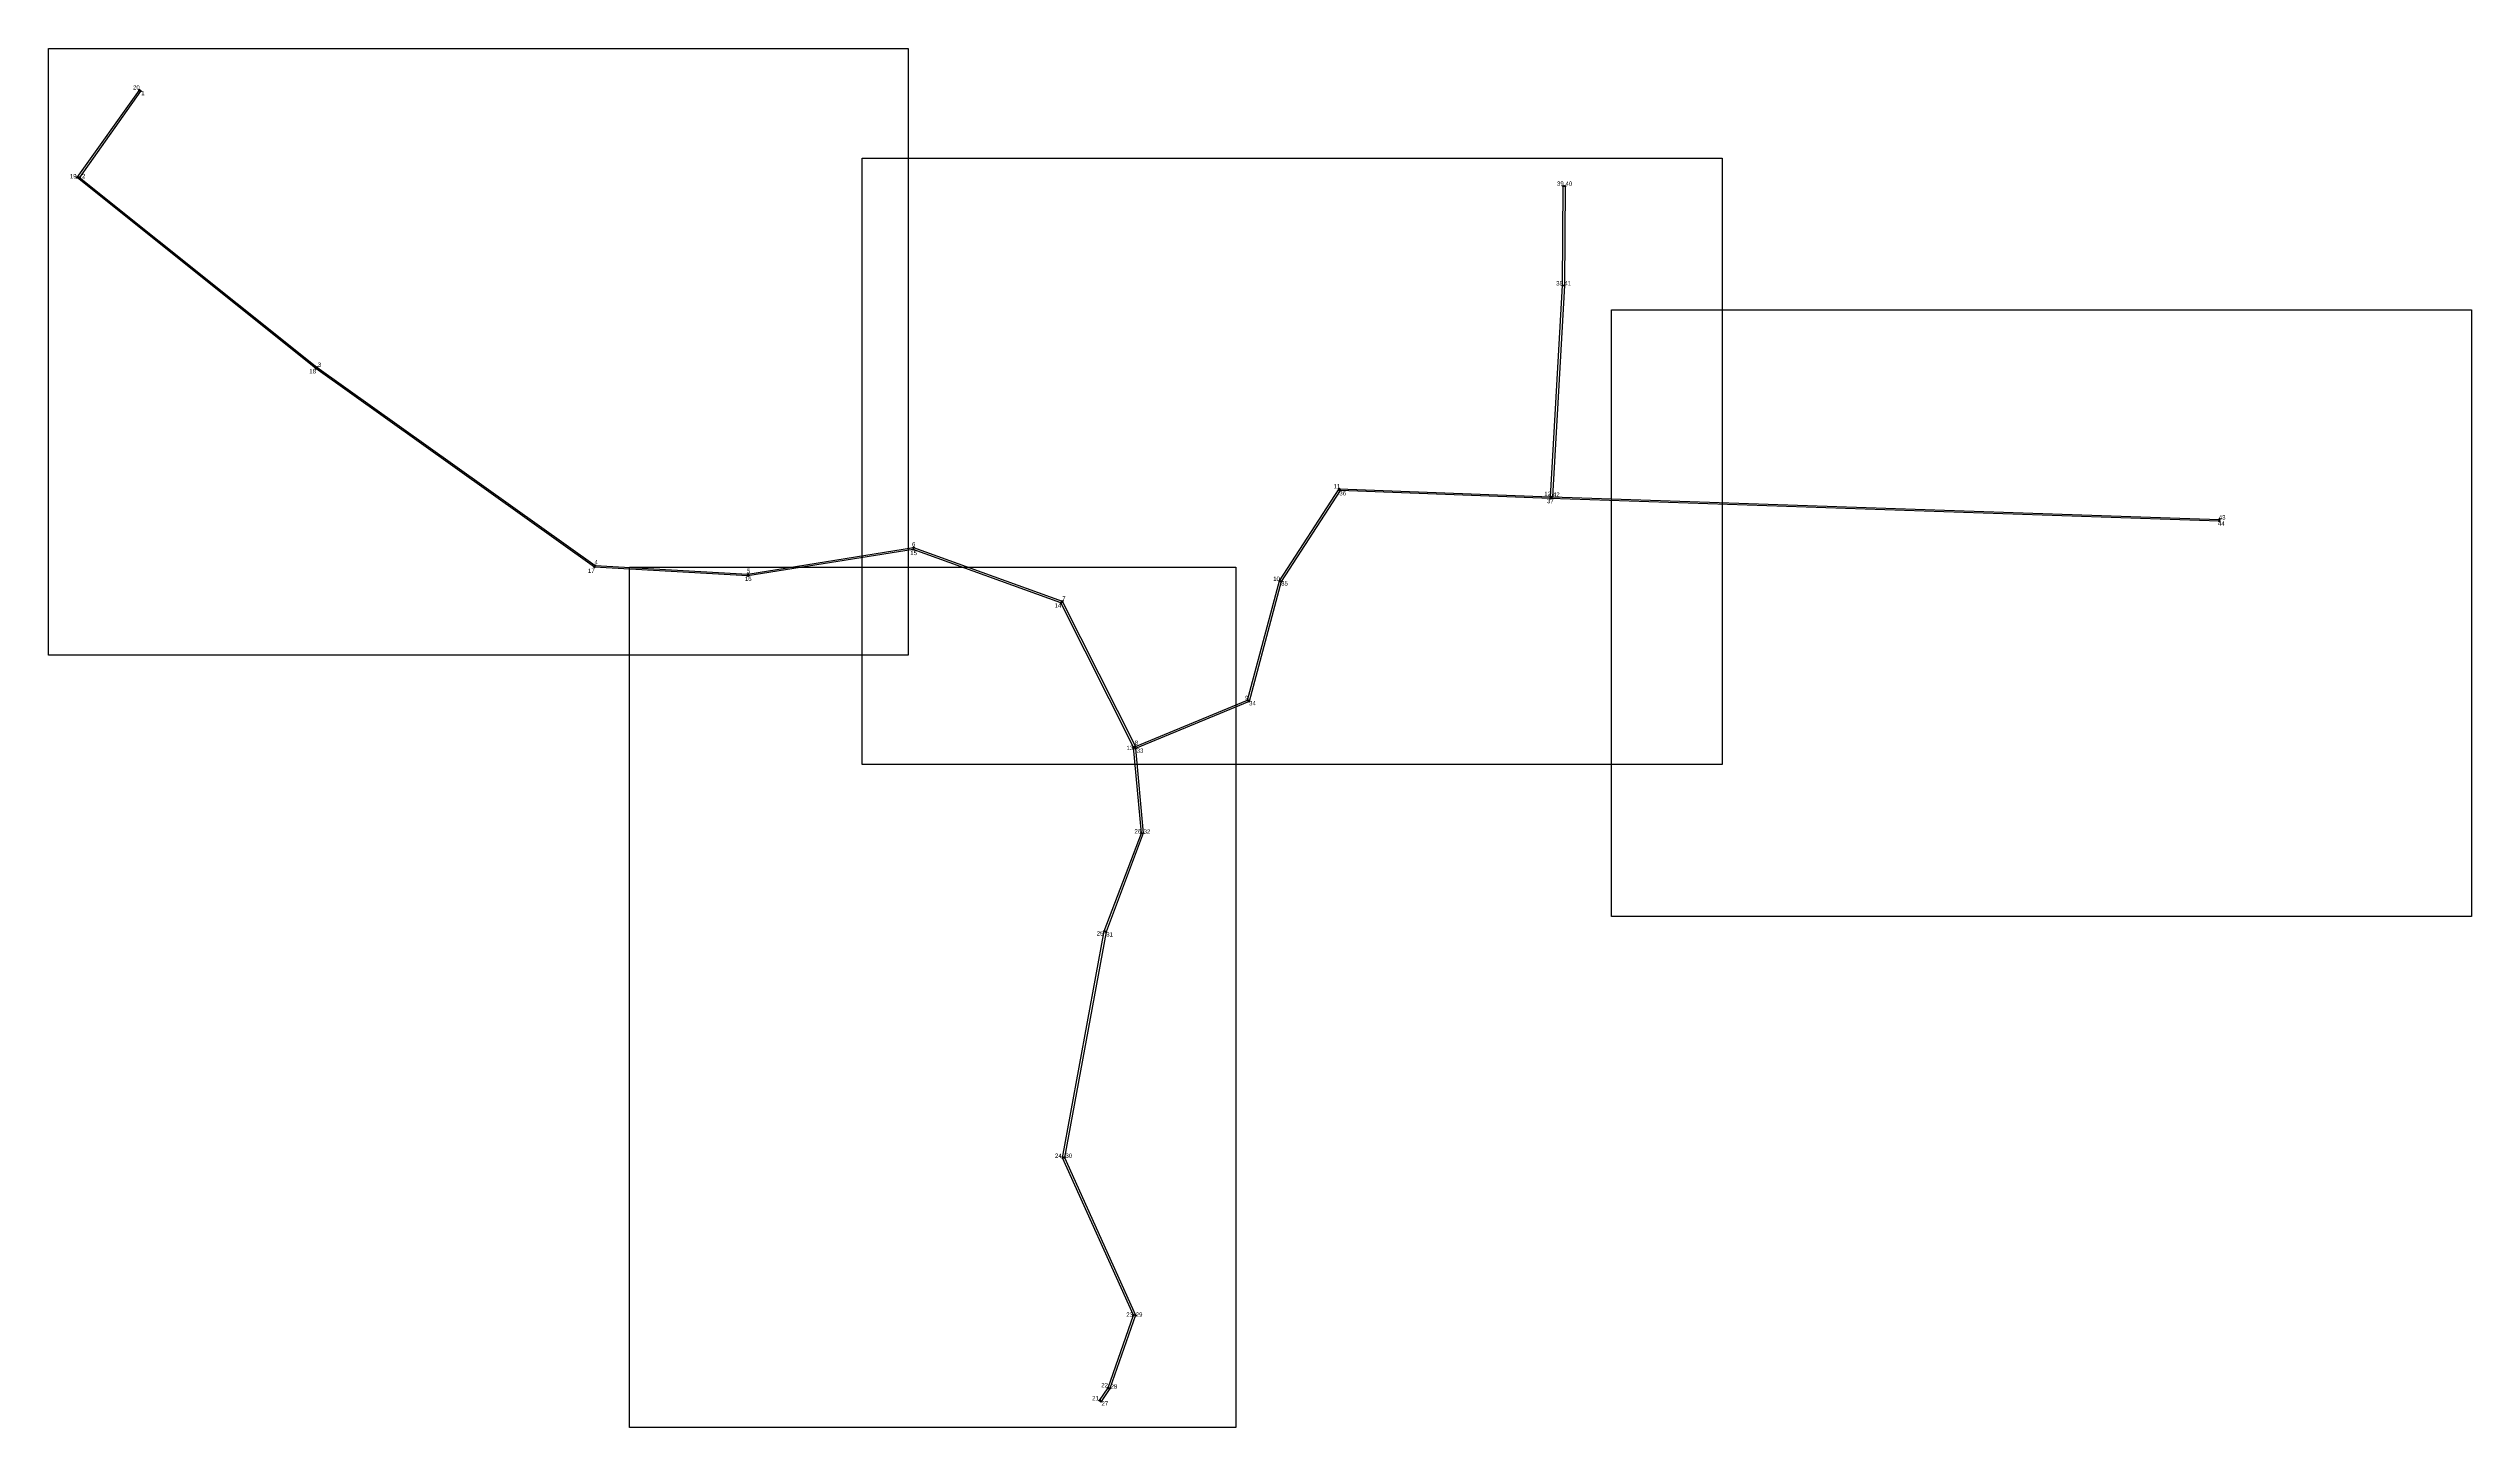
# Model space of a CAD drawing. Extents: x 530297 to 532172, y 1867452 to 1868215.
# Drawn here: x 531056 to 532172, y 1867452 to 1868087 of the extents above; entities that cross this region are included whole.
import ezdxf

# ---------------------------------------------------------------- set-up
doc = ezdxf.new("R2010")
doc.units = 0
for name, color, linetype in [('Level 12', 7, 'Continuous'), ('Level 20', 7, 'Continuous'), ('Level 30', 7, 'Continuous'), ('Level 63', 7, 'Continuous'), ('Level 7', 7, 'Continuous')]:
    doc.layers.add(name, color=color, linetype=linetype)

msp = doc.modelspace()

# ---------------------------------------------------------------- linework, layer by layer
at = {"layer": 'Level 20'}
for centre in [(531097.7, 1868067.7), (531098.3, 1868067.2), (531069, 1868027.4), (531070.2, 1868027.5), (531753.7, 1868023.5), (531754.6, 1868023.5), (531753.4, 1867977.7), (531754.3, 1867977.7), (531179, 1867939.4), (531179.5, 1867940), (531650.5, 1867884.1), (531650.9, 1867883.2), (531747.9, 1867880.4), (531747.9, 1867879.6), (531748.8, 1867880.4), (532056, 1867869.9), (532056, 1867869.1), (531454.3, 1867856.1), (531454.4, 1867857), (531307.4, 1867847.9), (531307.7, 1867848.7), (531378.1, 1867844.8), (531378.1, 1867843.9), (531522.9, 1867832.3), (531623, 1867841.6), (531623.8, 1867841.3), (531522.3, 1867831.6), (531608.3, 1867786.7), (531609, 1867786.1), (531556.6, 1867765.3), (531555.8, 1867765), (531556.7, 1867764.5), (531559.4, 1867725.5), (531560.2, 1867725.4), (531542.3, 1867680.3), (531543.1, 1867680), (531523.1, 1867575.9), (531523.9, 1867576.1), (531555.7, 1867503.4), (531556.6, 1867503.5), (531540.1, 1867464.2), (531544, 1867470), (531544.8, 1867469.6), (531540.8, 1867463.7)]:
    msp.add_circle(centre, 0.3, dxfattribs=at)
at = {"layer": 'Level 30'}
for points in [[(531754.3, 1867977.7), (531748.8, 1867880.4), (532056, 1867869.9), (532056, 1867869.1), (531747.9, 1867879.6), (531650.9, 1867883.2), (531623.8, 1867841.3), (531609, 1867786.1), (531556.7, 1867764.5), (531560.2, 1867725.4), (531543.1, 1867680), (531523.9, 1867576.1), (531556.6, 1867503.5), (531544.8, 1867469.6), (531540.8, 1867463.7), (531540.1, 1867464.2), (531544, 1867470), (531555.7, 1867503.4), (531523.1, 1867575.9), (531542.3, 1867680.3), (531559.4, 1867725.5), (531555.8, 1867765), (531522.3, 1867831.6), (531454.3, 1867856.1), (531378.1, 1867843.9), (531307.4, 1867847.9), (531179, 1867939.4), (531069, 1868027.4), (531097.7, 1868067.7), (531098.3, 1868067.2), (531070.2, 1868027.5), (531179.5, 1867940), (531307.7, 1867848.7), (531378.1, 1867844.8), (531454.4, 1867857), (531522.9, 1867832.3), (531556.6, 1867765.3), (531608.3, 1867786.7), (531623, 1867841.6), (531650.5, 1867884.1), (531747.9, 1867880.4), (531753.4, 1867977.7)], [(531753.4, 1867977.7), (531753.7, 1868023.5), (531754.6, 1868023.5), (531754.3, 1867977.7)]]:
    msp.add_lwpolyline(points, dxfattribs=at)
at = {"layer": 'Level 63'}
for points in [[(531055.8, 1868086.8), (531452, 1868086.8), (531452, 1867807.5), (531055.8, 1867807.5), (531055.8, 1868086.8)], [(531430.7, 1868036.4), (531826.9, 1868036.4), (531826.9, 1867757.1), (531430.7, 1867757.1), (531430.7, 1868036.4)], [(531776, 1867966.4), (532172.2, 1867966.4), (532172.2, 1867687), (531776, 1867687), (531776, 1867966.4)], [(531602.9, 1867847.9), (531602.9, 1867451.7), (531323.6, 1867451.7), (531323.6, 1867847.9), (531602.9, 1867847.9)]]:
    msp.add_lwpolyline(points, dxfattribs=at)
at = {"layer": 'Level 7'}
for p, q in [((531097.7, 1868067.7), (531097.7, 1868067.7)), ((531098.3, 1868067.2), (531098.3, 1868067.2)), ((531069, 1868027.4), (531069, 1868027.4)), ((531070.2, 1868027.5), (531070.2, 1868027.5)), ((531753.7, 1868023.5), (531753.7, 1868023.5)), ((531754.6, 1868023.5), (531754.6, 1868023.5)), ((531753.4, 1867977.7), (531753.4, 1867977.7)), ((531754.3, 1867977.7), (531754.3, 1867977.7)), ((531179, 1867939.4), (531179, 1867939.4)), ((531179.5, 1867940), (531179.5, 1867940)), ((531650.5, 1867884.1), (531650.5, 1867884.1)), ((531650.9, 1867883.2), (531650.9, 1867883.2)), ((531747.9, 1867880.4), (531747.9, 1867880.4)), ((531747.9, 1867879.6), (531747.9, 1867879.6)), ((531748.8, 1867880.4), (531748.8, 1867880.4)), ((532056, 1867869.9), (532056, 1867869.9)), ((532056, 1867869.1), (532056, 1867869.1)), ((531454.3, 1867856.1), (531454.3, 1867856.1)), ((531454.4, 1867857), (531454.4, 1867857)), ((531307.4, 1867847.9), (531307.4, 1867847.9)), ((531307.7, 1867848.7), (531307.7, 1867848.7)), ((531378.1, 1867844.8), (531378.1, 1867844.8)), ((531378.1, 1867843.9), (531378.1, 1867843.9)), ((531623, 1867841.6), (531623, 1867841.6)), ((531623.8, 1867841.3), (531623.8, 1867841.3)), ((531522.3, 1867831.6), (531522.3, 1867831.6)), ((531522.9, 1867832.3), (531522.9, 1867832.3)), ((531608.3, 1867786.7), (531608.3, 1867786.7)), ((531609, 1867786.1), (531609, 1867786.1)), ((531555.8, 1867765), (531555.8, 1867765)), ((531556.6, 1867765.3), (531556.6, 1867765.3)), ((531556.7, 1867764.5), (531556.7, 1867764.5)), ((531559.4, 1867725.5), (531559.4, 1867725.5)), ((531560.2, 1867725.4), (531560.2, 1867725.4)), ((531542.3, 1867680.3), (531542.3, 1867680.3)), ((531543.1, 1867680), (531543.1, 1867680)), ((531523.1, 1867575.9), (531523.1, 1867575.9)), ((531523.9, 1867576.1), (531523.9, 1867576.1)), ((531555.7, 1867503.4), (531555.7, 1867503.4)), ((531556.6, 1867503.5), (531556.6, 1867503.5)), ((531540.1, 1867464.2), (531540.1, 1867464.2)), ((531544, 1867470), (531544, 1867470)), ((531544.8, 1867469.6), (531544.8, 1867469.6)), ((531540.8, 1867463.7), (531540.8, 1867463.7))]:
    msp.add_line(p, q, dxfattribs=at)

# ---------------------------------------------------------------- texts
at = {"layer": 'Level 12'}
for s, p in [('20', (531094.8, 1868067.9)), ('1', (531098.6, 1868065.3)), ('19', (531065.7, 1868027)), ('2', (531071.3, 1868027.1)), ('39', (531750.9, 1868023.6)), ('40', (531754.8, 1868023.6)), ('38', (531750.5, 1867977.7)), ('41', (531754.3, 1867977.7)), ('18', (531176, 1867937.2)), ('3', (531179.9, 1867940.2)), ('11', (531647.9, 1867884.2)), ('36', (531650.6, 1867881)), ('12', (531745, 1867880.7)), ('37', (531746.3, 1867877.4)), ('42', (531749, 1867880.4)), ('44', (532055.4, 1867867.1)), ('43', (532055.8, 1867869.9)), ('15', (531452.9, 1867853.5)), ('6', (531453.7, 1867857.5)), ('17', (531304.4, 1867845.3)), ('4', (531307.4, 1867849.2)), ('16', (531376.7, 1867841.6)), ('5', (531377.6, 1867845.2)), ('10', (531620.1, 1867841.6)), ('7', (531522.9, 1867832.5)), ('35', (531623.8, 1867839.5)), ('14', (531519.4, 1867829.3)), ('9', (531607.1, 1867786.7)), ('34', (531609, 1867784.3)), ('13', (531552.5, 1867763.7)), ('8', (531556.3, 1867766.1)), ('33', (531557.2, 1867762.5)), ('26', (531556.2, 1867725.3)), ('32', (531560.4, 1867725.2)), ('25', (531538.8, 1867678.3)), ('31', (531543.2, 1867677.8)), ('24', (531519.6, 1867575.9)), ('30', (531524.4, 1867575.9)), ('23', (531552.4, 1867502.7)), ('29', (531556.8, 1867502.7)), ('21', (531536.7, 1867464.2)), ('22', (531540.9, 1867470.2)), ('28', (531545.2, 1867469.6)), ('27', (531541, 1867461.7))]:
    msp.add_text(s, height=2, dxfattribs=at).set_placement(p)

doc.saveas('drawing.dxf')
